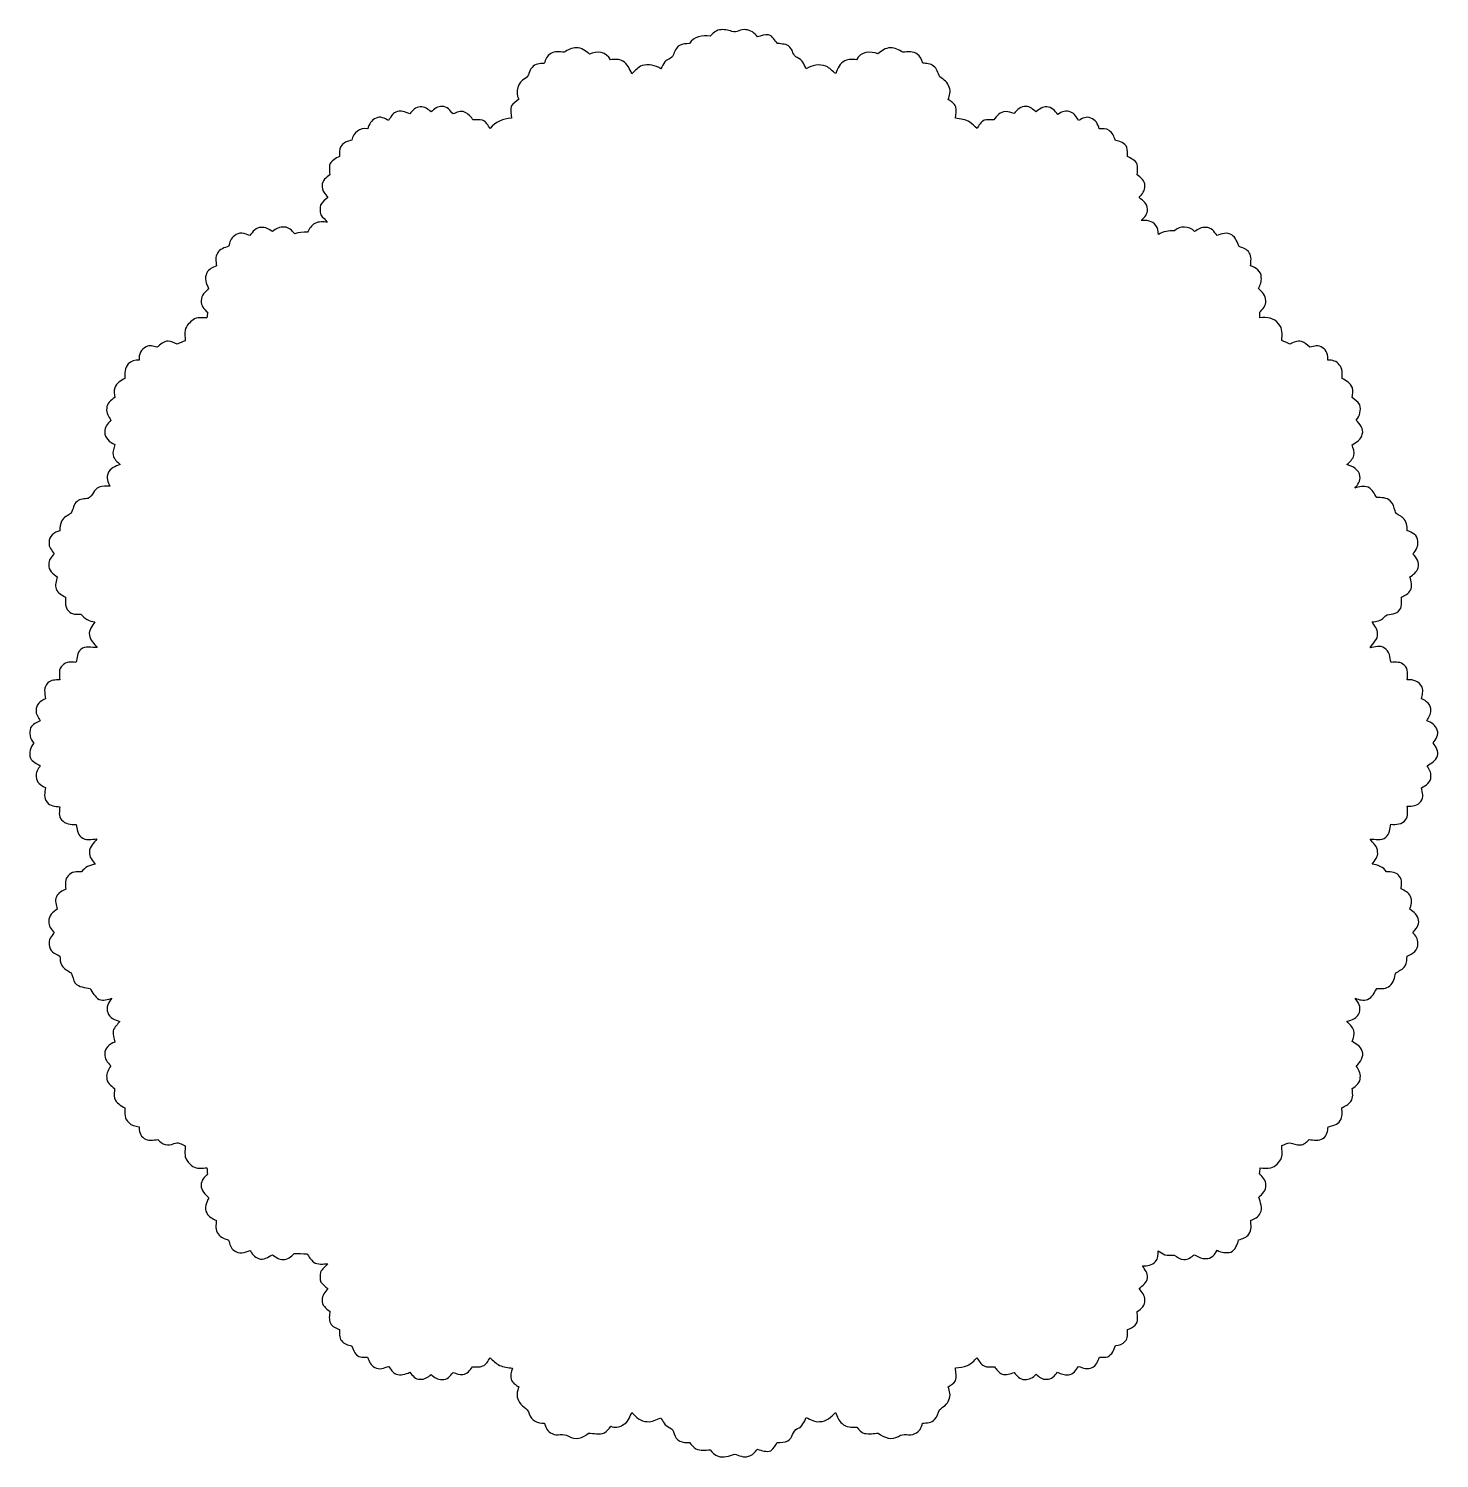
# Model space of a CAD drawing. Header units: centimetres. Extents: x -10.3 to 10.3, y -10.4 to 10.4.
import ezdxf

# ---------------------------------------------------------------- set-up
doc = ezdxf.new("R2010")
doc.units = ezdxf.units.CM
doc.header["$MEASUREMENT"] = 0
doc.layers.add('Camada 1', color=7, linetype='Continuous')

msp = doc.modelspace()

# ---------------------------------------------------------------- linework, layer by layer
at = {"layer": 'Camada 1'}
msp.add_open_spline([(-0.02683, 10.37724), (0.04167, 10.34935), (0.10414, 10.41817), (0.17523, 10.40105), (0.17523, 10.40105), (0.24804, 10.40309), (0.29953, 10.34707), (0.34692, 10.30001), (0.34692, 10.30001), (0.40055, 10.30829), (0.45207, 10.33652), (0.50784, 10.32769), (0.50784, 10.32769), (0.57052, 10.3083), (0.59401, 10.244), (0.63712, 10.20297), (0.63712, 10.20297), (0.69721, 10.18821), (0.77433, 10.20114), (0.81741, 10.14728), (0.81741, 10.14728), (0.86265, 10.10225), (0.85834, 10.02062), (0.92491, 9.99681), (0.92491, 9.99681), (0.99817, 9.96879), (1.02593, 9.8959), (1.05374, 9.83137), (1.05374, 9.83137), (1.1397, 9.88738), (1.2472, 9.90429), (1.34391, 9.8723), (1.34391, 9.8723), (1.40013, 9.84634), (1.43633, 9.79271), (1.48803, 9.76255), (1.48803, 9.76255), (1.5074, 9.83796), (1.54793, 9.91302), (1.62117, 9.94749), (1.62117, 9.94749), (1.67308, 9.97969), (1.73513, 9.96882), (1.7909, 9.96471), (1.7909, 9.96471), (1.84453, 10.08277), (1.99513, 10.09364), (2.10046, 10.0484), (2.10046, 10.0484), (2.15216, 10.09364), (2.20992, 10.13651), (2.28292, 10.13857), (2.28292, 10.13857), (2.3497, 10.14288), (2.40764, 10.10227), (2.46559, 10.07642), (2.46559, 10.07642), (2.53668, 10.07428), (2.61616, 10.09571), (2.67413, 10.04636), (2.67413, 10.04636), (2.72173, 10.01834), (2.73639, 9.96246), (2.75382, 9.91529), (2.75382, 9.91529), (2.8051, 9.90428), (2.86799, 9.91301), (2.91067, 9.8723), (2.91067, 9.8723), (2.96237, 9.83579), (2.97703, 9.77126), (3.00285, 9.71524), (3.00285, 9.71524), (3.06103, 9.67658), (3.12136, 9.63155), (3.14051, 9.56271), (3.14051, 9.56271), (3.16853, 9.50477), (3.14503, 9.4423), (3.12543, 9.3866), (3.12543, 9.3866), (3.16615, 9.35429), (3.22044, 9.33069), (3.23724, 9.27899), (3.23724, 9.27899), (3.24587, 9.2233), (3.23724, 9.16728), (3.23078, 9.11376), (3.23078, 9.11376), (3.30404, 9.10072), (3.38135, 9.09632), (3.44126, 9.05343), (3.44126, 9.05343), (3.47812, 9.02554), (3.51235, 8.99334), (3.5468, 8.96329), (3.5468, 8.96329), (3.57244, 9.00832), (3.60025, 9.05571), (3.64999, 9.08135), (3.64999, 9.08135), (3.69523, 9.09222), (3.74217, 9.08781), (3.78956, 9.08781), (3.78956, 9.08781), (3.83221, 9.14382), (3.88412, 9.20608), (3.96149, 9.21007), (3.96149, 9.21007), (4.00435, 9.20824), (4.04528, 9.19113), (4.086, 9.17829), (4.086, 9.17829), (4.12886, 9.22946), (4.18485, 9.29407), (4.26004, 9.28116), (4.26004, 9.28116), (4.32037, 9.28547), (4.36106, 9.23613), (4.4063, 9.20607), (4.4063, 9.20607), (4.45369, 9.23827), (4.50065, 9.28545), (4.56293, 9.27674), (4.56293, 9.27674), (4.63402, 9.27457), (4.6812, 9.21673), (4.72427, 9.16731), (4.72427, 9.16731), (4.77986, 9.20393), (4.85138, 9.23613), (4.91556, 9.19951), (4.91556, 9.19951), (4.9694, 9.17829), (4.99697, 9.12445), (5.02737, 9.07931), (5.02737, 9.07931), (5.07907, 9.10722), (5.14326, 9.14577), (5.20358, 9.11379), (5.20358, 9.11379), (5.27446, 9.09225), (5.30891, 9.02341), (5.3283, 8.95673), (5.3283, 8.95673), (5.37526, 8.95673), (5.42932, 8.96546), (5.47025, 8.93294), (5.47025, 8.93294), (5.5237, 8.90299), (5.54071, 8.8429), (5.56246, 8.78914), (5.56246, 8.78914), (5.62707, 8.77192), (5.7042, 8.75252), (5.73005, 8.68595), (5.73005, 8.68595), (5.74061, 8.64298), (5.73651, 8.59795), (5.73844, 8.55488), (5.73844, 8.55488), (5.79231, 8.52697), (5.85242, 8.49919), (5.88063, 8.44103), (5.88063, 8.44103), (5.89333, 8.38944), (5.88256, 8.33591), (5.88063, 8.28432), (5.88063, 8.28432), (5.93426, 8.2477), (5.99654, 8.2027), (5.99223, 8.12943), (5.99223, 8.12943), (6.003, 8.05844), (5.94892, 8.00685), (5.91058, 7.95525), (5.91058, 7.95525), (5.96442, 7.91236), (6.02864, 7.86294), (6.03102, 7.78785), (6.03102, 7.78785), (6.03724, 7.71903), (5.98578, 7.66527), (5.94074, 7.62209), (5.94074, 7.62209), (6.01593, 7.62651), (6.10404, 7.61799), (6.15098, 7.54917), (6.15098, 7.54917), (6.18546, 7.5148), (6.18546, 7.4631), (6.19001, 7.4182), (6.19001, 7.4182), (6.26304, 7.45881), (6.34056, 7.47379), (6.42202, 7.47183), (6.42202, 7.47183), (6.50753, 7.54486), (6.63702, 7.54075), (6.7165, 7.46093), (6.7165, 7.46093), (6.76799, 7.48884), (6.81733, 7.52761), (6.87956, 7.51911), (6.87956, 7.51911), (6.95732, 7.52546), (7.00386, 7.45468), (7.04739, 7.40084), (7.04739, 7.40084), (7.11182, 7.42658), (7.19561, 7.45664), (7.26025, 7.40936), (7.26025, 7.40936), (7.32034, 7.37089), (7.33952, 7.30197), (7.36537, 7.23981), (7.36537, 7.23981), (7.42138, 7.22248), (7.48388, 7.20544), (7.5138, 7.1516), (7.5138, 7.1516), (7.55449, 7.09569), (7.53727, 7.02492), (7.53298, 6.96224), (7.53298, 6.96224), (7.60601, 6.93467), (7.69197, 6.88297), (7.6898, 6.79465), (7.6898, 6.79465), (7.69843, 6.73475), (7.67062, 6.68091), (7.65125, 6.62706), (7.65125, 6.62706), (7.69843, 6.57772), (7.75875, 6.5284), (7.75465, 6.45299), (7.75465, 6.45299), (7.76325, 6.38232), (7.70941, 6.33062), (7.66633, 6.28323), (7.66633, 6.28323), (7.66868, 6.26212), (7.66868, 6.22119), (7.67062, 6.20179), (7.67062, 6.20179), (7.76949, 6.21256), (7.87678, 6.20179), (7.93907, 6.11562), (7.93907, 6.11562), (8.01016, 6.05336), (7.99053, 5.95449), (7.9886, 5.87088), (7.9886, 5.87088), (8.02932, 5.85559), (8.06811, 5.83619), (8.10687, 5.81704), (8.10687, 5.81704), (8.15857, 5.84289), (8.21416, 5.87281), (8.27663, 5.85797), (8.27663, 5.85797), (8.32402, 5.84075), (8.36042, 5.80627), (8.39662, 5.7718), (8.39662, 5.7718), (8.45716, 5.79334), (8.52825, 5.81059), (8.58188, 5.76556), (8.58188, 5.76556), (8.64631, 5.73132), (8.66332, 5.65592), (8.66115, 5.58697), (8.66115, 5.58697), (8.72362, 5.58525), (8.79021, 5.57189), (8.82683, 5.51847), (8.82683, 5.51847), (8.88067, 5.4646), (8.86538, 5.38533), (8.86776, 5.31855), (8.86776, 5.31855), (8.92528, 5.28407), (8.99227, 5.24963), (9.01812, 5.18327), (9.01812, 5.18327), (9.02653, 5.13586), (9.02005, 5.08871), (9.01598, 5.04108), (9.01598, 5.04108), (9.05477, 5.00899), (9.09763, 4.9788), (9.12565, 4.93593), (9.12565, 4.93593), (9.14891, 4.85428), (9.12565, 4.77266), (9.07416, 4.71016), (9.07416, 4.71016), (9.12308, 4.65457), (9.1879, 4.58565), (9.16182, 4.504), (9.16182, 4.504), (9.14716, 4.42666), (9.07416, 4.3879), (9.01405, 4.34911), (9.01405, 4.34911), (9.02871, 4.29979), (9.05025, 4.25045), (9.03969, 4.1966), (9.03969, 4.1966), (9.02461, 4.14101), (8.97939, 4.10201), (8.93867, 4.06132), (8.93867, 4.06132), (9.02008, 4.03761), (9.11703, 3.99044), (9.12761, 3.89588), (9.12761, 3.89588), (9.14052, 3.82696), (9.09528, 3.76899), (9.0548, 3.71967), (9.0548, 3.71967), (9.11706, 3.74121), (9.18363, 3.75176), (9.24803, 3.73258), (9.24803, 3.73258), (9.31031, 3.70459), (9.33614, 3.63564), (9.37299, 3.58415), (9.37299, 3.58415), (9.43935, 3.57963), (9.51883, 3.58415), (9.57053, 3.53287), (9.57053, 3.53287), (9.61339, 3.49601), (9.62398, 3.44003), (9.63927, 3.38854), (9.63927, 3.38854), (9.65004, 3.33274), (9.71661, 3.32197), (9.75301, 3.28578), (9.75301, 3.28578), (9.81117, 3.24247), (9.81548, 3.16513), (9.81548, 3.09859), (9.81548, 3.09859), (9.88615, 3.07705), (9.97209, 3.03416), (9.97016, 2.94585), (9.97016, 2.94585), (9.98545, 2.87497), (9.94452, 2.81271), (9.89907, 2.76318), (9.89907, 2.76318), (9.9486, 2.70955), (10.00676, 2.63435), (9.97466, 2.5568), (9.97466, 2.5568), (9.95961, 2.49476), (9.90142, 2.46028), (9.85618, 2.42387), (9.85618, 2.42387), (9.87123, 2.36119), (9.89711, 2.29031), (9.86264, 2.23022), (9.86264, 2.23022), (9.83936, 2.17635), (9.78099, 2.15526), (9.73167, 2.13135), (9.73167, 2.13135), (9.7295, 2.06264), (9.75085, 1.97689), (9.68857, 1.92757), (9.68857, 1.92757), (9.63494, 1.86079), (9.53175, 1.90365), (9.47833, 1.83729), (9.47833, 1.83729), (9.43309, 1.78773), (9.36847, 1.77268), (9.30405, 1.77051), (9.30405, 1.77051), (9.33614, 1.7145), (9.38978, 1.66494), (9.3857, 1.59644), (9.3857, 1.59644), (9.39194, 1.51048), (9.31289, 1.45899), (9.27603, 1.39006), (9.27603, 1.39006), (9.34477, 1.39869), (9.42189, 1.43509), (9.48457, 1.38575), (9.48457, 1.38575), (9.56405, 1.34717), (9.56405, 1.25261), (9.58106, 1.17937), (9.58106, 1.17937), (9.64763, 1.17937), (9.72714, 1.19445), (9.77429, 1.13648), (9.77429, 1.13648), (9.84107, 1.08499), (9.81977, 0.99474), (9.8176, 0.92386), (9.8176, 0.92386), (9.90142, 0.93206), (10.00027, 0.90449), (10.03239, 0.81832), (10.03239, 0.81832), (10.06038, 0.76273), (10.03239, 0.70434), (10.02376, 0.64901), (10.02376, 0.64901), (10.09485, 0.62313), (10.16788, 0.56067), (10.16142, 0.47666), (10.16142, 0.47666), (10.16788, 0.42107), (10.12694, 0.37564), (10.10348, 0.32627), (10.10348, 0.32627), (10.16791, 0.30256), (10.23466, 0.26639), (10.25342, 0.19316), (10.25342, 0.19316), (10.28594, 0.12424), (10.23231, 0.05743), (10.19352, 0.00404), (10.19352, 0.00404), (10.23014, -0.05197), (10.28401, -0.11402), (10.25578, -0.18294), (10.25578, -0.18294), (10.23684, -0.25835), (10.16791, -0.29454), (10.10587, -0.32685), (10.10587, -0.32685), (10.13344, -0.37638), (10.17006, -0.42551), (10.16146, -0.48605), (10.16146, -0.48605), (10.16577, -0.5677), (10.08648, -0.61488), (10.0238, -0.65149), (10.0238, -0.65149), (10.04298, -0.71592), (10.06042, -0.78873), (10.01303, -0.84688), (10.01303, -0.84688), (9.97469, -0.91797), (9.88831, -0.9158), (9.81764, -0.9158), (9.81764, -0.9158), (9.81764, -0.98255), (9.83939, -1.06188), (9.79179, -1.11786), (9.79179, -1.11786), (9.7403, -1.18229), (9.65437, -1.18639), (9.57896, -1.18033), (9.57896, -1.18033), (9.56406, -1.24669), (9.56626, -1.32641), (9.50377, -1.36927), (9.50377, -1.36927), (9.44149, -1.42721), (9.35124, -1.39277), (9.27607, -1.39708), (9.27607, -1.39708), (9.31679, -1.45524), (9.38767, -1.50458), (9.38574, -1.58427), (9.38574, -1.58427), (9.39434, -1.65515), (9.34071, -1.70878), (9.30409, -1.76263), (9.30409, -1.76263), (9.38767, -1.76887), (9.46739, -1.80335), (9.51457, -1.87444), (9.51457, -1.87444), (9.58349, -1.86992), (9.66514, -1.87875), (9.70608, -1.94294), (9.70608, -1.94294), (9.74677, -1.99443), (9.72955, -2.06317), (9.72955, -2.12347), (9.72955, -2.12347), (9.78104, -2.14935), (9.84115, -2.17731), (9.86483, -2.23507), (9.86483, -2.23507), (9.89499, -2.29323), (9.87129, -2.36003), (9.85623, -2.42012), (9.85623, -2.42012), (9.912, -2.46081), (9.97471, -2.50606), (9.9831, -2.58125), (9.9831, -2.58125), (9.99366, -2.65428), (9.93981, -2.71222), (9.89716, -2.76154), (9.89716, -2.76154), (9.93571, -2.80485), (9.98095, -2.85203), (9.97019, -2.91664), (9.97019, -2.91664), (9.98548, -3.01313), (9.89264, -3.07132), (9.81551, -3.10148), (9.81551, -3.10148), (9.81337, -3.14842), (9.8112, -3.20014), (9.7877, -3.24518), (9.7877, -3.24518), (9.75497, -3.2945), (9.69938, -3.31821), (9.65006, -3.3462), (9.65006, -3.3462), (9.63069, -3.41295), (9.624, -3.49228), (9.56174, -3.53532), (9.56174, -3.53532), (9.51263, -3.58464), (9.43937, -3.57194), (9.37494, -3.57625), (9.37494, -3.57625), (9.33615, -3.63226), (9.30837, -3.70722), (9.23945, -3.73524), (9.23945, -3.73524), (9.17936, -3.75895), (9.11515, -3.73741), (9.05699, -3.71606), (9.05699, -3.71606), (9.10178, -3.774), (9.14899, -3.84682), (9.11903, -3.92437), (9.11903, -3.92437), (9.09339, -4.00388), (9.01198, -4.03597), (8.93678, -4.0532), (8.93678, -4.0532), (8.97512, -4.09413), (9.01819, -4.13271), (9.03976, -4.18634), (9.03976, -4.18634), (9.05032, -4.24233), (9.03092, -4.2962), (9.01412, -4.34747), (9.01412, -4.34747), (9.07206, -4.38409), (9.14056, -4.41639), (9.15996, -4.48749), (9.15996, -4.48749), (9.19184, -4.57128), (9.13218, -4.64841), (9.07423, -4.70228), (9.07423, -4.70228), (9.1018, -4.75374), (9.14297, -4.8074), (9.13217, -4.87225), (9.13217, -4.87225), (9.14056, -4.94721), (9.0697, -4.99224), (9.01604, -5.03338), (9.01604, -5.03338), (9.01818, -5.09542), (9.03758, -5.16652), (8.9945, -5.22036), (8.9945, -5.22036), (8.96415, -5.26754), (8.90856, -5.28672), (8.86546, -5.31685), (8.86546, -5.31685), (8.86546, -5.37913), (8.87861, -5.44568), (8.83982, -5.49952), (8.83982, -5.49952), (8.80296, -5.56413), (8.72801, -5.57665), (8.6634, -5.59001), (8.6634, -5.59001), (8.65954, -5.65205), (8.64832, -5.72529), (8.58842, -5.75953), (8.58842, -5.75953), (8.53005, -5.80239), (8.45293, -5.78107), (8.38657, -5.77675), (8.38657, -5.77675), (8.34757, -5.81101), (8.31116, -5.8584), (8.25518, -5.85409), (8.25518, -5.85409), (8.20131, -5.86057), (8.15631, -5.83258), (8.10693, -5.82393), (8.10693, -5.82393), (8.066, -5.83039), (8.02745, -5.84981), (7.98866, -5.86486), (7.98866, -5.86486), (7.98866, -5.9228), (7.99964, -5.98509), (7.98459, -6.04324), (7.98459, -6.04324), (7.95443, -6.10999), (7.89863, -6.16775), (7.82774, -6.19146), (7.82774, -6.19146), (7.77604, -6.19792), (7.72458, -6.1936), (7.67285, -6.19146), (7.67285, -6.19146), (7.67068, -6.21948), (7.66639, -6.24745), (7.66422, -6.27311), (7.66422, -6.27311), (7.70494, -6.32264), (7.76095, -6.37196), (7.75471, -6.44091), (7.75471, -6.44091), (7.76331, -6.5161), (7.70277, -6.57188), (7.65131, -6.61691), (7.65131, -6.61691), (7.67695, -6.69232), (7.71357, -6.77611), (7.67481, -6.85109), (7.67481, -6.85109), (7.64938, -6.90925), (7.58713, -6.93081), (7.535, -6.95449), (7.535, -6.95449), (7.53735, -7.02085), (7.55458, -7.09623), (7.50957, -7.15441), (7.50957, -7.15441), (7.47724, -7.20587), (7.41284, -7.22077), (7.35878, -7.24014), (7.35878, -7.24014), (7.33767, -7.30692), (7.31613, -7.3864), (7.24525, -7.41635), (7.24525, -7.41635), (7.17847, -7.43572), (7.10738, -7.42495), (7.04747, -7.39071), (7.04747, -7.39071), (7.01299, -7.4508), (6.96174, -7.51975), (6.88203, -7.51091), (6.88203, -7.51091), (6.81956, -7.52189), (6.76807, -7.48527), (6.71659, -7.45514), (6.71659, -7.45514), (6.6692, -7.48745), (6.62182, -7.53248), (6.55974, -7.52602), (6.55974, -7.52602), (6.50352, -7.52795), (6.46303, -7.4853), (6.41779, -7.46159), (6.41779, -7.46159), (6.37278, -7.45707), (6.32537, -7.4659), (6.28251, -7.45707), (6.28251, -7.45707), (6.24782, -7.44217), (6.2179, -7.42087), (6.18774, -7.39698), (6.18774, -7.39698), (6.18774, -7.45297), (6.19012, -7.51329), (6.14681, -7.55401), (6.14681, -7.55401), (6.1022, -7.61195), (6.02465, -7.61844), (5.95808, -7.61844), (5.95808, -7.61844), (5.98803, -7.67231), (6.03973, -7.72359), (6.03113, -7.79037), (6.03113, -7.79037), (6.0225, -7.86146), (5.96239, -7.90668), (5.91069, -7.94936), (5.91069, -7.94936), (5.94517, -8.00106), (5.99901, -8.05059), (5.99234, -8.11716), (5.99234, -8.11716), (5.99901, -8.19235), (5.9385, -8.24837), (5.88074, -8.28454), (5.88074, -8.28454), (5.88267, -8.35132), (5.90638, -8.43318), (5.85039, -8.48232), (5.85039, -8.48232), (5.8202, -8.51658), (5.77758, -8.52971), (5.73855, -8.54693), (5.73855, -8.54693), (5.73448, -8.60487), (5.75149, -8.67576), (5.70238, -8.71886), (5.70238, -8.71886), (5.67005, -8.76193), (5.61597, -8.77463), (5.56496, -8.7813), (5.56496, -8.7813), (5.54318, -8.84337), (5.5154, -8.91013), (5.45055, -8.94246), (5.45055, -8.94246), (5.412, -8.95066), (5.37128, -8.94849), (5.33035, -8.94849), (5.33035, -8.94849), (5.31117, -9.00882), (5.28275, -9.07128), (5.22523, -9.10145), (5.22523, -9.10145), (5.16059, -9.13548), (5.08736, -9.10574), (5.02531, -9.08378), (5.02531, -9.08378), (4.98673, -9.13334), (4.95012, -9.20229), (4.87902, -9.20443), (4.87902, -9.20443), (4.82303, -9.2152), (4.76959, -9.18935), (4.71789, -9.17017), (4.71789, -9.17017), (4.67696, -9.21735), (4.62978, -9.27746), (4.56083, -9.26904), (4.56083, -9.26904), (4.49664, -9.27981), (4.44902, -9.23673), (4.40637, -9.1984), (4.40637, -9.1984), (4.3633, -9.24277), (4.3075, -9.28389), (4.24093, -9.27336), (4.24093, -9.27336), (4.16984, -9.27982), (4.12676, -9.21952), (4.08821, -9.1721), (4.08821, -9.1721), (4.03005, -9.19149), (3.97015, -9.2152), (3.91221, -9.19581), (3.91221, -9.19581), (3.86244, -9.1743), (3.83035, -9.12906), (3.79807, -9.09069), (3.79807, -9.09069), (3.74896, -9.08831), (3.69531, -9.10146), (3.65006, -9.07733), (3.65006, -9.07733), (3.60029, -9.05407), (3.57487, -9.00237), (3.54473, -8.95972), (3.54473, -8.95972), (3.5038, -9.0002), (3.45877, -9.0433), (3.40731, -9.07129), (3.40731, -9.07129), (3.35323, -9.09672), (3.29097, -9.09672), (3.23279, -9.10577), (3.23279, -9.10577), (3.23496, -9.16784), (3.25046, -9.23224), (3.23086, -9.29492), (3.23086, -9.29492), (3.20501, -9.33326), (3.16429, -9.35718), (3.12553, -9.38279), (3.12553, -9.38279), (3.14707, -9.44312), (3.16863, -9.50968), (3.13609, -9.56977), (3.13609, -9.56977), (3.11498, -9.63869), (3.05058, -9.67296), (2.99867, -9.71585), (2.99867, -9.71585), (2.97713, -9.76324), (2.96848, -9.82139), (2.928, -9.85566), (2.928, -9.85566), (2.88276, -9.90498), (2.81402, -9.90929), (2.752, -9.91143), (2.752, -9.91143), (2.73864, -9.9739), (2.70416, -10.04071), (2.63762, -10.06182), (2.63762, -10.06182), (2.56481, -10.10706), (2.47003, -10.04674), (2.40151, -10.10489), (2.40151, -10.10489), (2.30435, -10.16283), (2.18868, -10.12426), (2.10682, -10.05795), (2.10682, -10.05795), (2.04046, -10.05795), (1.97368, -10.07475), (1.90711, -10.06009), (1.90711, -10.06009), (1.85348, -10.05557), (1.82784, -10.00172), (1.79337, -9.9696), (1.79337, -9.9696), (1.71818, -9.97799), (1.63848, -9.96746), (1.57816, -9.9179), (1.57816, -9.9179), (1.52471, -9.87914), (1.50924, -9.81257), (1.48381, -9.75463), (1.48381, -9.75463), (1.42155, -9.81903), (1.34832, -9.89227), (1.25161, -9.88795), (1.25161, -9.88795), (1.18073, -9.89851), (1.11633, -9.8576), (1.05622, -9.82786), (1.05622, -9.82786), (1.02603, -9.89014), (1.00063, -9.96314), (0.92954, -9.99116), (0.92954, -9.99116), (0.85199, -10.02132), (0.8604, -10.12858), (0.78973, -10.16716), (0.78973, -10.16716), (0.74451, -10.19947), (0.68419, -10.18891), (0.63291, -10.1928), (0.63291, -10.1928), (0.60534, -10.23611), (0.58142, -10.28326), (0.53835, -10.31345), (0.53835, -10.31345), (0.47392, -10.33671), (0.40759, -10.31128), (0.34467, -10.29191), (0.34467, -10.29191), (0.30612, -10.3307), (0.27209, -10.38216), (0.21394, -10.39274), (0.21394, -10.39274), (0.14282, -10.42505), (0.07628, -10.3757), (0.00992, -10.36279), (0.00992, -10.36279), (-0.06763, -10.38454), (-0.14928, -10.42505), (-0.22876, -10.39057), (-0.22876, -10.39057), (-0.28046, -10.38218), (-0.31105, -10.33498), (-0.34489, -10.30053), (-0.34489, -10.30053), (-0.41381, -10.3027), (-0.48687, -10.31561), (-0.55148, -10.28331), (-0.55148, -10.28331), (-0.59199, -10.26394), (-0.61784, -10.22515), (-0.64583, -10.19285), (-0.64583, -10.19285), (-0.7406, -10.20621), (-0.84575, -10.16721), (-0.86943, -10.06617), (-0.86943, -10.06617), (-0.87782, -9.97806), (-0.97886, -9.97806), (-1.01548, -9.91149), (-1.01548, -9.91149), (-1.0327, -9.88564), (-1.048, -9.85765), (-1.06289, -9.83201), (-1.06289, -9.83201), (-1.12493, -9.86021), (-1.18955, -9.89858), (-1.26257, -9.888), (-1.26257, -9.888), (-1.35713, -9.89017), (-1.42801, -9.82143), (-1.48403, -9.75468), (-1.48403, -9.75468), (-1.52044, -9.82143), (-1.54197, -9.90504), (-1.61717, -9.93735), (-1.61717, -9.93735), (-1.6708, -9.97397), (-1.73348, -9.97804), (-1.79338, -9.95672), (-1.79338, -9.95672), (-1.82137, -9.98905), (-1.84508, -10.03191), (-1.88556, -10.05345), (-1.88556, -10.05345), (-1.96118, -10.07909), (-2.04066, -10.05797), (-2.11585, -10.05797), (-2.11585, -10.05797), (-2.19771, -10.12647), (-2.31339, -10.16288), (-2.40991, -10.10276), (-2.40991, -10.10276), (-2.481, -10.04675), (-2.57557, -10.10707), (-2.6488, -10.06183), (-2.6488, -10.06183), (-2.71537, -10.04072), (-2.74315, -9.97134), (-2.76061, -9.9093), (-2.76061, -9.9093), (-2.85496, -9.92007), (-2.95622, -9.87051), (-2.984, -9.77595), (-2.984, -9.77595), (-2.99887, -9.68377), (-3.11068, -9.66866), (-3.13629, -9.5827), (-3.13629, -9.5827), (-3.17722, -9.51809), (-3.15804, -9.44721), (-3.13436, -9.38278), (-3.13436, -9.38278), (-3.17722, -9.35262), (-3.22678, -9.32719), (-3.24617, -9.27549), (-3.24617, -9.27549), (-3.25673, -9.2195), (-3.24617, -9.16349), (-3.22678, -9.11177), (-3.22678, -9.11177), (-3.29121, -9.09669), (-3.35582, -9.09497), (-3.41614, -9.06912), (-3.41614, -9.06912), (-3.46742, -9.0411), (-3.51028, -9.0002), (-3.55338, -8.95969), (-3.55338, -8.95969), (-3.58158, -9.00234), (-3.60508, -9.05835), (-3.6585, -9.0773), (-3.6585, -9.0773), (-3.7061, -9.10143), (-3.75761, -9.08828), (-3.80693, -9.09066), (-3.80693, -9.09066), (-3.84572, -9.13784), (-3.88448, -9.19578), (-3.94891, -9.20226), (-3.94891, -9.20226), (-4.0004, -9.20872), (-4.04564, -9.18718), (-4.09282, -9.17207), (-4.09282, -9.17207), (-4.13116, -9.22163), (-4.17899, -9.28153), (-4.25181, -9.27333), (-4.25181, -9.27333), (-4.31666, -9.28386), (-4.3677, -9.24274), (-4.41101, -9.20224), (-4.41101, -9.20224), (-4.45842, -9.23672), (-4.50774, -9.27979), (-4.57, -9.26899), (-4.57, -9.26899), (-4.64088, -9.27738), (-4.6816, -9.21515), (-4.72468, -9.17012), (-4.72468, -9.17012), (-4.78715, -9.19835), (-4.85586, -9.21946), (-4.92222, -9.19835), (-4.92222, -9.19835), (-4.97199, -9.17422), (-4.99956, -9.12723), (-5.02972, -9.08373), (-5.02972, -9.08373), (-5.09415, -9.10569), (-5.16974, -9.13781), (-5.23395, -9.09902), (-5.23395, -9.09902), (-5.29642, -9.07338), (-5.31557, -9.0066), (-5.33714, -8.95062), (-5.33714, -8.95062), (-5.39077, -8.94676), (-5.45734, -8.96181), (-5.49827, -8.91421), (-5.49827, -8.91421), (-5.53727, -8.88209), (-5.54997, -8.83277), (-5.56719, -8.78732), (-5.56719, -8.78732), (-5.62278, -8.77028), (-5.68739, -8.75975), (-5.71948, -8.70805), (-5.71948, -8.70805), (-5.75827, -8.66302), (-5.74319, -8.60076), (-5.74554, -8.54689), (-5.74554, -8.54689), (-5.79465, -8.52538), (-5.85476, -8.50596), (-5.87844, -8.45426), (-5.87844, -8.45426), (-5.9086, -8.40084), (-5.89159, -8.33837), (-5.88921, -8.28022), (-5.88921, -8.28022), (-5.94543, -8.24381), (-6.00748, -8.19018), (-6.00123, -8.11713), (-6.00123, -8.11713), (-6.00747, -8.05056), (-5.95167, -8.00103), (-5.91937, -7.94933), (-5.91937, -7.94933), (-5.95363, -7.91914), (-5.99025, -7.89115), (-6.01824, -7.85453), (-6.01824, -7.85453), (-6.0357, -7.80974), (-6.03118, -7.75804), (-6.02276, -7.71083), (-6.02276, -7.71083), (-6.00122, -7.66151), (-5.95167, -7.62918), (-5.91722, -7.59084), (-5.91722, -7.59084), (-5.98593, -7.58393), (-6.06348, -7.60981), (-6.12381, -7.56242), (-6.12381, -7.56242), (-6.16667, -7.53247), (-6.19231, -7.48312), (-6.22247, -7.44219), (-6.22247, -7.44219), (-6.28473, -7.4465), (-6.34719, -7.43145), (-6.40945, -7.44026), (-6.40945, -7.44026), (-6.45469, -7.47884), (-6.5038, -7.53247), (-6.57058, -7.52601), (-6.57058, -7.52601), (-6.63091, -7.53247), (-6.67829, -7.48529), (-6.72526, -7.45513), (-6.72526, -7.45513), (-6.7832, -7.48937), (-6.85644, -7.54345), (-6.92753, -7.5109), (-6.92753, -7.5109), (-6.98762, -7.49368), (-7.02188, -7.44216), (-7.05183, -7.39263), (-7.05183, -7.39263), (-7.12292, -7.42711), (-7.21727, -7.44647), (-7.28405, -7.39477), (-7.28405, -7.39477), (-7.33361, -7.35836), (-7.34631, -7.29828), (-7.36353, -7.24441), (-7.36353, -7.24441), (-7.41737, -7.2207), (-7.4818, -7.20583), (-7.51582, -7.1522), (-7.51582, -7.1522), (-7.56559, -7.09621), (-7.54619, -7.02081), (-7.54402, -6.95445), (-7.54402, -6.95445), (-7.59765, -6.93074), (-7.66015, -6.90489), (-7.68361, -6.84716), (-7.68361, -6.84716), (-7.7224, -6.7739), (-7.68813, -6.69227), (-7.65369, -6.6257), (-7.65369, -6.6257), (-7.70497, -6.57614), (-7.76958, -6.52016), (-7.76333, -6.44086), (-7.76333, -6.44086), (-7.76764, -6.37411), (-7.71377, -6.32455), (-7.67287, -6.27735), (-7.67287, -6.27735), (-7.6748, -6.24957), (-7.67718, -6.21943), (-7.67954, -6.19141), (-7.67954, -6.19141), (-7.74825, -6.18924), (-7.82559, -6.21078), (-7.88592, -6.1677), (-7.88592, -6.1677), (-7.92016, -6.1442), (-7.95035, -6.11407), (-7.97381, -6.07981), (-7.97381, -6.07981), (-8.01688, -6.01538), (-7.99535, -5.93762), (-7.99535, -5.86674), (-7.99535, -5.86674), (-8.04898, -5.84756), (-8.10478, -5.80448), (-8.16079, -5.83679), (-8.16079, -5.83679), (-8.24458, -5.87775), (-8.33917, -5.84756), (-8.39495, -5.7767), (-8.39495, -5.7767), (-8.46173, -5.78316), (-8.53886, -5.80234), (-8.59725, -5.75948), (-8.59725, -5.75948), (-8.65498, -5.72286), (-8.66789, -5.65198), (-8.67006, -5.58996), (-8.67006, -5.58996), (-8.72155, -5.5766), (-8.78187, -5.5725), (-8.82063, -5.52963), (-8.82063, -5.52963), (-8.88072, -5.47793), (-8.87879, -5.39006), (-8.87447, -5.3168), (-8.87447, -5.3168), (-8.93437, -5.28018), (-9.00308, -5.24377), (-9.02872, -5.17268), (-9.02872, -5.17268), (-9.03324, -5.1255), (-9.02872, -5.07812), (-9.027, -5.0333), (-9.027, -5.0333), (-9.07656, -4.99023), (-9.14958, -4.94713), (-9.14074, -4.86979), (-9.14074, -4.86979), (-9.14958, -4.80732), (-9.11079, -4.75605), (-9.0828, -4.7022), (-9.0828, -4.7022), (-9.12783, -4.65502), (-9.17953, -4.59901), (-9.16659, -4.52792), (-9.16659, -4.52792), (-9.17736, -4.44003), (-9.0955, -4.38618), (-9.02461, -4.35623), (-9.02461, -4.35623), (-9.03109, -4.30022), (-9.05694, -4.24873), (-9.04853, -4.19293), (-9.04853, -4.19293), (-9.02871, -4.13692), (-8.98392, -4.09858), (-8.94966, -4.05527), (-8.94966, -4.05527), (-9.01837, -4.03156), (-9.10217, -4.00595), (-9.12373, -3.92647), (-9.12373, -3.92647), (-9.16014, -3.85106), (-9.11079, -3.77608), (-9.06751, -3.71599), (-9.06751, -3.71599), (-9.12567, -3.73734), (-9.1903, -3.75885), (-9.2506, -3.73303), (-9.2506, -3.73303), (-9.31503, -3.7007), (-9.34733, -3.6322), (-9.38353, -3.57404), (-9.38353, -3.57404), (-9.45656, -3.55682), (-9.54725, -3.56113), (-9.60067, -3.4967), (-9.60067, -3.4967), (-9.62845, -3.45124), (-9.63491, -3.39568), (-9.66055, -3.34848), (-9.66055, -3.34848), (-9.70601, -3.31377), (-9.76374, -3.29247), (-9.7939, -3.24098), (-9.7939, -3.24098), (-9.81761, -3.19791), (-9.8221, -3.14835), (-9.82385, -3.10141), (-9.82385, -3.10141), (-9.89473, -3.07122), (-9.98326, -3.02383), (-9.97874, -2.93597), (-9.97874, -2.93597), (-9.99165, -2.86705), (-9.94879, -2.81101), (-9.90593, -2.76145), (-9.90593, -2.76145), (-9.94451, -2.71451), (-9.99382, -2.66279), (-9.98327, -2.59601), (-9.98327, -2.59601), (-9.99383, -2.51222), (-9.9208, -2.46073), (-9.86262, -2.41787), (-9.86262, -2.41787), (-9.87577, -2.35995), (-9.90376, -2.29529), (-9.87363, -2.23737), (-9.87363, -2.23737), (-9.85013, -2.17726), (-9.7896, -2.15141), (-9.73811, -2.12553), (-9.73811, -2.12553), (-9.74049, -2.05878), (-9.75729, -1.98165), (-9.7017, -1.93209), (-9.7017, -1.93209), (-9.65646, -1.86981), (-9.57483, -1.86981), (-9.50631, -1.87647), (-9.50631, -1.87647), (-9.46064, -1.80755), (-9.38566, -1.7731), (-9.30618, -1.76251), (-9.30618, -1.76251), (-9.3497, -1.71319), (-9.40077, -1.65501), (-9.39429, -1.58415), (-9.39429, -1.58415), (-9.39215, -1.50443), (-9.32558, -1.45273), (-9.28272, -1.395), (-9.28272, -1.395), (-9.35963, -1.39696), (-9.4501, -1.42495), (-9.51473, -1.3668), (-9.51473, -1.3668), (-9.57291, -1.32179), (-9.57053, -1.24446), (-9.58561, -1.18217), (-9.58561, -1.18217), (-9.66057, -1.18627), (-9.7487, -1.18217), (-9.79844, -1.1156), (-9.79844, -1.1156), (-9.84778, -1.06583), (-9.82839, -0.98871), (-9.82622, -0.92648), (-9.82622, -0.92648), (-9.89086, -0.91571), (-9.97034, -0.91785), (-10.01106, -0.85756), (-10.01106, -0.85756), (-10.06707, -0.80155), (-10.04143, -0.71582), (-10.03477, -0.64708), (-10.03477, -0.64708), (-10.09703, -0.61477), (-10.16812, -0.5676), (-10.17005, -0.48809), (-10.17005, -0.48809), (-10.17868, -0.428), (-10.1401, -0.37842), (-10.11189, -0.32675), (-10.11189, -0.32675), (-10.16359, -0.29894), (-10.22153, -0.27113), (-10.25384, -0.21729), (-10.25384, -0.21729), (-10.27755, -0.13781), (-10.25601, -0.05616), (-10.20256, 0.002), (-10.20256, 0.002), (-10.25815, 0.06209), (-10.27969, 0.14808), (-10.24952, 0.22539), (-10.24952, 0.22539), (-10.2215, 0.27902), (-10.16163, 0.30273), (-10.10993, 0.32641), (-10.10993, 0.32641), (-10.13578, 0.37575), (-10.17671, 0.42121), (-10.17002, 0.47894), (-10.17002, 0.47894), (-10.17669, 0.5608), (-10.10152, 0.6166), (-10.03474, 0.64915), (-10.03474, 0.64915), (-10.04358, 0.72411), (-10.06705, 0.8228), (-9.99791, 0.87878), (-9.99791, 0.87878), (-9.95309, 0.924), (-9.88655, 0.924), (-9.82622, 0.924), (-9.82622, 0.924), (-9.82839, 0.99488), (-9.85014, 1.08299), (-9.78336, 1.13448), (-9.78336, 1.13448), (-9.73595, 1.19457), (-9.65647, 1.18187), (-9.59013, 1.17951), (-9.59013, 1.17951), (-9.57052, 1.24198), (-9.57484, 1.3191), (-9.51904, 1.36649), (-9.51904, 1.36649), (-9.45461, 1.42682), (-9.35963, 1.3902), (-9.28057, 1.39451), (-9.28057, 1.39451), (-9.32108, 1.45245), (-9.38569, 1.50201), (-9.39431, 1.57718), (-9.39431, 1.57718), (-9.40294, 1.65237), (-9.34973, 1.71053), (-9.31287, 1.76847), (-9.31287, 1.76847), (-9.39431, 1.77493), (-9.46281, 1.82017), (-9.51668, 1.88221), (-9.51668, 1.88221), (-9.57936, 1.88025), (-9.65434, 1.8738), (-9.69697, 1.9296), (-9.69697, 1.9296), (-9.75558, 1.98088), (-9.74264, 2.06274), (-9.74049, 2.13145), (-9.74049, 2.13145), (-9.79391, 2.15751), (-9.85595, 2.18767), (-9.87577, 2.24972), (-9.87577, 2.24972), (-9.90379, 2.30573), (-9.87363, 2.36582), (-9.86262, 2.42397), (-9.86262, 2.42397), (-9.92078, 2.469), (-9.99597, 2.5207), (-9.98327, 2.6045), (-9.98327, 2.6045), (-9.99166, 2.67107), (-9.94451, 2.71846), (-9.90593, 2.76132), (-9.90593, 2.76132), (-9.94255, 2.81066), (-9.98951, 2.86019), (-9.9811, 2.92655), (-9.9811, 2.92655), (-9.98734, 3.01897), (-9.90376, 3.07712), (-9.82621, 3.09869), (-9.82621, 3.09869), (-9.82211, 3.14587), (-9.81758, 3.1954), (-9.79843, 3.2385), (-9.79843, 3.2385), (-9.77065, 3.29644), (-9.70387, 3.31584), (-9.6582, 3.35653), (-9.6582, 3.35653), (-9.62846, 3.41254), (-9.62632, 3.48536), (-9.5729, 3.52412), (-9.5729, 3.52412), (-9.52744, 3.56505), (-9.46519, 3.5586), (-9.4096, 3.56915), (-9.4096, 3.56915), (-9.34068, 3.60556), (-9.32967, 3.70681), (-9.25236, 3.73266), (-9.25236, 3.73266), (-9.20302, 3.75616), (-9.14721, 3.74946), (-9.09337, 3.74774), (-9.09337, 3.74774), (-9.12136, 3.80568), (-9.15584, 3.87442), (-9.12136, 3.93668), (-9.12136, 3.93668), (-9.09144, 4.00994), (-9.01407, 4.03987), (-8.94322, 4.0614), (-8.94322, 4.0614), (-8.98587, 4.10016), (-9.03326, 4.14109), (-9.04855, 4.19882), (-9.04855, 4.19882), (-9.05696, 4.25269), (-9.03326, 4.30201), (-9.02249, 4.3535), (-9.02249, 4.3535), (-9.09337, 4.39226), (-9.18169, 4.44592), (-9.16661, 4.54069), (-9.16661, 4.54069), (-9.17738, 4.61133), (-9.12137, 4.66089), (-9.08065, 4.70807), (-9.08065, 4.70807), (-9.11317, 4.76194), (-9.15153, 4.81557), (-9.14074, 4.88), (-9.14074, 4.88), (-9.14505, 4.95541), (-9.07655, 4.99848), (-9.02461, 5.03899), (-9.02461, 5.03899), (-9.02699, 5.08638), (-9.03755, 5.13593), (-9.02461, 5.18332), (-9.02461, 5.18332), (-8.99876, 5.24968), (-8.93436, 5.28413), (-8.87663, 5.3186), (-8.87663, 5.3186), (-8.87663, 5.38927), (-8.88309, 5.47544), (-8.82686, 5.52929), (-8.82686, 5.52929), (-8.7881, 5.57625), (-8.72603, 5.58292), (-8.67004, 5.58702), (-8.67004, 5.58702), (-8.67435, 5.66457), (-8.64226, 5.74836), (-8.56471, 5.77831), (-8.56471, 5.77831), (-8.51775, 5.81064), (-8.45959, 5.78908), (-8.41003, 5.77185), (-8.41003, 5.77185), (-8.36069, 5.80847), (-8.3133, 5.86234), (-8.24673, 5.86234), (-8.24673, 5.86234), (-8.19955, 5.86448), (-8.15862, 5.83628), (-8.11597, 5.8171), (-8.11597, 5.8171), (-8.07697, 5.83628), (-8.03797, 5.85372), (-7.99746, 5.86838), (-7.99746, 5.86838), (-7.99746, 5.92008), (-8.0037, 5.97178), (-7.99746, 6.02348), (-7.99746, 6.02348), (-7.98238, 6.08791), (-7.93089, 6.13508), (-7.88136, 6.17384), (-7.88136, 6.17384), (-7.82384, 6.2167), (-7.74608, 6.19948), (-7.67951, 6.20186), (-7.67951, 6.20186), (-7.67713, 6.22125), (-7.67284, 6.2639), (-7.67284, 6.2833), (-7.67284, 6.2833), (-7.7183, 6.32876), (-7.76957, 6.38239), (-7.7633, 6.45306), (-7.7633, 6.45306), (-7.76523, 6.52847), (-7.70321, 6.58017), (-7.6558, 6.6297), (-7.6558, 6.6297), (-7.68813, 6.6982), (-7.72237, 6.78416), (-7.68144, 6.85719), (-7.68144, 6.85719), (-7.6558, 6.9132), (-7.59548, 6.93691), (-7.54163, 6.96017), (-7.54163, 6.96017), (-7.54615, 7.02285), (-7.56317, 7.09169), (-7.52483, 7.14543), (-7.52483, 7.14543), (-7.49446, 7.20769), (-7.42381, 7.22256), (-7.36349, 7.24399), (-7.36349, 7.24399), (-7.34862, 7.30204), (-7.33118, 7.3644), (-7.27948, 7.39877), (-7.27948, 7.39877), (-7.21722, 7.45886), (-7.12502, 7.43108), (-7.05413, 7.40091), (-7.05413, 7.40091), (-7.01299, 7.45478), (-6.96602, 7.52328), (-6.88869, 7.51918), (-6.88869, 7.51918), (-6.82643, 7.52995), (-6.77473, 7.48891), (-6.72518, 7.45885), (-6.72518, 7.45885), (-6.67584, 7.49978), (-6.61768, 7.53426), (-6.55111, 7.52328), (-6.55111, 7.52328), (-6.4824, 7.5277), (-6.44168, 7.46983), (-6.40096, 7.42665), (-6.40096, 7.42665), (-6.34063, 7.44819), (-6.27838, 7.4525), (-6.2157, 7.44819), (-6.2157, 7.44819), (-6.18792, 7.49764), (-6.15797, 7.54923), (-6.10627, 7.57929), (-6.10627, 7.57929), (-6.05026, 7.60935), (-5.9839, 7.59651), (-5.92143, 7.59868), (-5.92143, 7.59868), (-5.95591, 7.63088), (-5.99231, 7.66308), (-6.0203, 7.70412), (-6.0203, 7.70412), (-6.03345, 7.7514), (-6.03107, 7.80061), (-6.02265, 7.84792), (-6.02265, 7.84792), (-5.99894, 7.89306), (-5.95587, 7.92311), (-5.91925, 7.95531), (-5.91925, 7.95531), (-5.95587, 8.0069), (-6.00953, 8.06064), (-6.00111, 8.12949), (-6.00111, 8.12949), (-6.00111, 8.20058), (-5.94078, 8.2499), (-5.88909, 8.28848), (-5.88909, 8.28848), (-5.8934, 8.33597), (-5.90007, 8.38328), (-5.89144, 8.42829), (-5.89144, 8.42829), (-5.8699, 8.49497), (-5.80333, 8.52706), (-5.74539, 8.55497), (-5.74539, 8.55497), (-5.74539, 8.60215), (-5.75574, 8.65599), (-5.72817, 8.69898), (-5.72817, 8.69898), (-5.69801, 8.75917), (-5.62734, 8.77415), (-5.56918, 8.7914), (-5.56918, 8.7914), (-5.54764, 8.90094), (-5.44877, 8.98259), (-5.33696, 8.95684), (-5.33696, 8.95684), (-5.31542, 9.02137), (-5.28333, 9.08794), (-5.21438, 9.11173), (-5.21438, 9.11173), (-5.15234, 9.14803), (-5.0877, 9.10731), (-5.03192, 9.07942), (-5.03192, 9.07942), (-5.00393, 9.12456), (-4.98022, 9.1784), (-4.92638, 9.19962), (-4.92638, 9.19962), (-4.86174, 9.23624), (-4.78893, 9.19962), (-4.72453, 9.17612), (-4.72453, 9.17612), (-4.68574, 9.2234), (-4.63642, 9.27685), (-4.56985, 9.27685), (-4.56985, 9.27685), (-4.50759, 9.28352), (-4.46021, 9.23838), (-4.41086, 9.20618), (-4.41086, 9.20618), (-4.36347, 9.2428), (-4.31651, 9.29225), (-4.24973, 9.28127), (-4.24973, 9.28127), (-4.17887, 9.28783), (-4.13342, 9.22126), (-4.0927, 9.17398), (-4.0927, 9.17398), (-4.03907, 9.19335), (-3.9811, 9.22772), (-3.92511, 9.19962), (-3.92511, 9.19962), (-3.86889, 9.1824), (-3.83462, 9.13078), (-3.79822, 9.08791), (-3.79822, 9.08791), (-3.75343, 9.08791), (-3.70601, 9.09233), (-3.6608, 9.0836), (-3.6608, 9.0836), (-3.6091, 9.06013), (-3.5815, 9.00626), (-3.55113, 8.96123), (-3.55113, 8.96123), (-3.47596, 9.05579), (-3.36222, 9.10514), (-3.24178, 9.1117), (-3.24178, 9.1117), (-3.24609, 9.16956), (-3.25665, 9.22955), (-3.24395, 9.28556), (-3.24395, 9.28556), (-3.21596, 9.32842), (-3.17286, 9.35665), (-3.13431, 9.38885), (-3.13431, 9.38885), (-3.19032, 9.49614), (-3.14701, 9.6338), (-3.04189, 9.69185), (-3.04189, 9.69185), (-2.97511, 9.71974), (-2.9945, 9.80795), (-2.94087, 9.85084), (-2.94087, 9.85084), (-2.89801, 9.90651), (-2.82713, 9.91093), (-2.76249, 9.90878), (-2.76249, 9.90878), (-2.74527, 9.96479), (-2.72391, 10.02477), (-2.66793, 10.0529), (-2.66793, 10.0529), (-2.61213, 10.09579), (-2.53868, 10.07436), (-2.47447, 10.0765), (-2.47447, 10.0765), (-2.41674, 10.10021), (-2.36073, 10.14296), (-2.29437, 10.13865), (-2.29437, 10.13865), (-2.21896, 10.13865), (-2.1565, 10.09372), (-2.1048, 10.04644), (-2.1048, 10.04644), (-1.99947, 10.09793), (-1.85125, 10.07853), (-1.79783, 9.96479), (-1.79783, 9.96479), (-1.73729, 9.97103), (-1.67072, 9.9776), (-1.61709, 9.94325), (-1.61709, 9.94325), (-1.54621, 9.90436), (-1.51822, 9.82712), (-1.48591, 9.76045), (-1.48591, 9.76045), (-1.43657, 9.80138), (-1.39802, 9.85932), (-1.33576, 9.87872), (-1.33576, 9.87872), (-1.24334, 9.90243), (-1.1423, 9.88745), (-1.06475, 9.83144), (-1.06475, 9.83144), (-1.04557, 9.86592), (-1.02834, 9.90243), (-1.00485, 9.93473), (-1.00485, 9.93473), (-0.97254, 9.97759), (-0.89931, 9.97759), (-0.88401, 10.03136), (-0.88401, 10.03136), (-0.8629, 10.08285), (-0.84157, 10.1409), (-0.79201, 10.17299), (-0.79201, 10.17299), (-0.74698, 10.1968), (-0.69507, 10.1968), (-0.64575, 10.20122), (-0.64575, 10.20122), (-0.58328, 10.30441), (-0.45446, 10.32573), (-0.34479, 10.30634), (-0.34479, 10.30634), (-0.30386, 10.34296), (-0.26745, 10.39455), (-0.20951, 10.39876), (-0.20951, 10.39876), (-0.14727, 10.40944), (-0.08522, 10.39663), (-0.02683, 10.37724), (-0.02683, 10.37724), (-0.02683, 10.37724), (-0.02683, 10.37724), (-0.02683, 10.37724)], degree=3, knots=[0, 0, 0, 0, 0.00230415, 0.00230415, 0.00230415, 0.00230415, 0.00460829, 0.00460829, 0.00460829, 0.00460829, 0.00691244, 0.00691244, 0.00691244, 0.00691244, 0.00921659, 0.00921659, 0.00921659, 0.00921659, 0.01152074, 0.01152074, 0.01152074, 0.01152074, 0.01382488, 0.01382488, 0.01382488, 0.01382488, 0.01612903, 0.01612903, 0.01612903, 0.01612903, 0.01843318, 0.01843318, 0.01843318, 0.01843318, 0.02073733, 0.02073733, 0.02073733, 0.02073733, 0.02304147, 0.02304147, 0.02304147, 0.02304147, 0.02534562, 0.02534562, 0.02534562, 0.02534562, 0.02764977, 0.02764977, 0.02764977, 0.02764977, 0.02995392, 0.02995392, 0.02995392, 0.02995392, 0.03225806, 0.03225806, 0.03225806, 0.03225806, 0.03456221, 0.03456221, 0.03456221, 0.03456221, 0.03686636, 0.03686636, 0.03686636, 0.03686636, 0.03917051, 0.03917051, 0.03917051, 0.03917051, 0.04147465, 0.04147465, 0.04147465, 0.04147465, 0.0437788, 0.0437788, 0.0437788, 0.0437788, 0.04608295, 0.04608295, 0.04608295, 0.04608295, 0.0483871, 0.0483871, 0.0483871, 0.0483871, 0.05069124, 0.05069124, 0.05069124, 0.05069124, 0.05299539, 0.05299539, 0.05299539, 0.05299539, 0.05529954, 0.05529954, 0.05529954, 0.05529954, 0.05760369, 0.05760369, 0.05760369, 0.05760369, 0.05990783, 0.05990783, 0.05990783, 0.05990783, 0.06221198, 0.06221198, 0.06221198, 0.06221198, 0.06451613, 0.06451613, 0.06451613, 0.06451613, 0.06682028, 0.06682028, 0.06682028, 0.06682028, 0.06912442, 0.06912442, 0.06912442, 0.06912442, 0.07142857, 0.07142857, 0.07142857, 0.07142857, 0.07373272, 0.07373272, 0.07373272, 0.07373272, 0.07603687, 0.07603687, 0.07603687, 0.07603687, 0.07834101, 0.07834101, 0.07834101, 0.07834101, 0.08064516, 0.08064516, 0.08064516, 0.08064516, 0.08294931, 0.08294931, 0.08294931, 0.08294931, 0.08525346, 0.08525346, 0.08525346, 0.08525346, 0.0875576, 0.0875576, 0.0875576, 0.0875576, 0.08986175, 0.08986175, 0.08986175, 0.08986175, 0.0921659, 0.0921659, 0.0921659, 0.0921659, 0.09447005, 0.09447005, 0.09447005, 0.09447005, 0.09677419, 0.09677419, 0.09677419, 0.09677419, 0.09907834, 0.09907834, 0.09907834, 0.09907834, 0.10138249, 0.10138249, 0.10138249, 0.10138249, 0.10368664, 0.10368664, 0.10368664, 0.10368664, 0.10599078, 0.10599078, 0.10599078, 0.10599078, 0.10829493, 0.10829493, 0.10829493, 0.10829493, 0.11059908, 0.11059908, 0.11059908, 0.11059908, 0.11290323, 0.11290323, 0.11290323, 0.11290323, 0.11520737, 0.11520737, 0.11520737, 0.11520737, 0.11751152, 0.11751152, 0.11751152, 0.11751152, 0.11981567, 0.11981567, 0.11981567, 0.11981567, 0.12211982, 0.12211982, 0.12211982, 0.12211982, 0.12442396, 0.12442396, 0.12442396, 0.12442396, 0.12672811, 0.12672811, 0.12672811, 0.12672811, 0.12903226, 0.12903226, 0.12903226, 0.12903226, 0.13133641, 0.13133641, 0.13133641, 0.13133641, 0.13364055, 0.13364055, 0.13364055, 0.13364055, 0.1359447, 0.1359447, 0.1359447, 0.1359447, 0.13824885, 0.13824885, 0.13824885, 0.13824885, 0.140553, 0.140553, 0.140553, 0.140553, 0.14285714, 0.14285714, 0.14285714, 0.14285714, 0.14516129, 0.14516129, 0.14516129, 0.14516129, 0.14746544, 0.14746544, 0.14746544, 0.14746544, 0.14976959, 0.14976959, 0.14976959, 0.14976959, 0.15207373, 0.15207373, 0.15207373, 0.15207373, 0.15437788, 0.15437788, 0.15437788, 0.15437788, 0.15668203, 0.15668203, 0.15668203, 0.15668203, 0.15898618, 0.15898618, 0.15898618, 0.15898618, 0.16129032, 0.16129032, 0.16129032, 0.16129032, 0.16359447, 0.16359447, 0.16359447, 0.16359447, 0.16589862, 0.16589862, 0.16589862, 0.16589862, 0.16820276, 0.16820276, 0.16820276, 0.16820276, 0.17050691, 0.17050691, 0.17050691, 0.17050691, 0.17281106, 0.17281106, 0.17281106, 0.17281106, 0.17511521, 0.17511521, 0.17511521, 0.17511521, 0.17741935, 0.17741935, 0.17741935, 0.17741935, 0.1797235, 0.1797235, 0.1797235, 0.1797235, 0.18202765, 0.18202765, 0.18202765, 0.18202765, 0.1843318, 0.1843318, 0.1843318, 0.1843318, 0.18663594, 0.18663594, 0.18663594, 0.18663594, 0.18894009, 0.18894009, 0.18894009, 0.18894009, 0.19124424, 0.19124424, 0.19124424, 0.19124424, 0.19354839, 0.19354839, 0.19354839, 0.19354839, 0.19585253, 0.19585253, 0.19585253, 0.19585253, 0.19815668, 0.19815668, 0.19815668, 0.19815668, 0.20046083, 0.20046083, 0.20046083, 0.20046083, 0.20276498, 0.20276498, 0.20276498, 0.20276498, 0.20506912, 0.20506912, 0.20506912, 0.20506912, 0.20737327, 0.20737327, 0.20737327, 0.20737327, 0.20967742, 0.20967742, 0.20967742, 0.20967742, 0.21198157, 0.21198157, 0.21198157, 0.21198157, 0.21428571, 0.21428571, 0.21428571, 0.21428571, 0.21658986, 0.21658986, 0.21658986, 0.21658986, 0.21889401, 0.21889401, 0.21889401, 0.21889401, 0.22119816, 0.22119816, 0.22119816, 0.22119816, 0.2235023, 0.2235023, 0.2235023, 0.2235023, 0.22580645, 0.22580645, 0.22580645, 0.22580645, 0.2281106, 0.2281106, 0.2281106, 0.2281106, 0.23041475, 0.23041475, 0.23041475, 0.23041475, 0.23271889, 0.23271889, 0.23271889, 0.23271889, 0.23502304, 0.23502304, 0.23502304, 0.23502304, 0.23732719, 0.23732719, 0.23732719, 0.23732719, 0.23963134, 0.23963134, 0.23963134, 0.23963134, 0.24193548, 0.24193548, 0.24193548, 0.24193548, 0.24423963, 0.24423963, 0.24423963, 0.24423963, 0.24654378, 0.24654378, 0.24654378, 0.24654378, 0.24884793, 0.24884793, 0.24884793, 0.24884793, 0.25115207, 0.25115207, 0.25115207, 0.25115207, 0.25345622, 0.25345622, 0.25345622, 0.25345622, 0.25576037, 0.25576037, 0.25576037, 0.25576037, 0.25806452, 0.25806452, 0.25806452, 0.25806452, 0.26036866, 0.26036866, 0.26036866, 0.26036866, 0.26267281, 0.26267281, 0.26267281, 0.26267281, 0.26497696, 0.26497696, 0.26497696, 0.26497696, 0.26728111, 0.26728111, 0.26728111, 0.26728111, 0.26958525, 0.26958525, 0.26958525, 0.26958525, 0.2718894, 0.2718894, 0.2718894, 0.2718894, 0.27419355, 0.27419355, 0.27419355, 0.27419355, 0.2764977, 0.2764977, 0.2764977, 0.2764977, 0.27880184, 0.27880184, 0.27880184, 0.27880184, 0.28110599, 0.28110599, 0.28110599, 0.28110599, 0.28341014, 0.28341014, 0.28341014, 0.28341014, 0.28571429, 0.28571429, 0.28571429, 0.28571429, 0.28801843, 0.28801843, 0.28801843, 0.28801843, 0.29032258, 0.29032258, 0.29032258, 0.29032258, 0.29262673, 0.29262673, 0.29262673, 0.29262673, 0.29493088, 0.29493088, 0.29493088, 0.29493088, 0.29723502, 0.29723502, 0.29723502, 0.29723502, 0.29953917, 0.29953917, 0.29953917, 0.29953917, 0.30184332, 0.30184332, 0.30184332, 0.30184332, 0.30414747, 0.30414747, 0.30414747, 0.30414747, 0.30645161, 0.30645161, 0.30645161, 0.30645161, 0.30875576, 0.30875576, 0.30875576, 0.30875576, 0.31105991, 0.31105991, 0.31105991, 0.31105991, 0.31336406, 0.31336406, 0.31336406, 0.31336406, 0.3156682, 0.3156682, 0.3156682, 0.3156682, 0.31797235, 0.31797235, 0.31797235, 0.31797235, 0.3202765, 0.3202765, 0.3202765, 0.3202765, 0.32258065, 0.32258065, 0.32258065, 0.32258065, 0.32488479, 0.32488479, 0.32488479, 0.32488479, 0.32718894, 0.32718894, 0.32718894, 0.32718894, 0.32949309, 0.32949309, 0.32949309, 0.32949309, 0.33179724, 0.33179724, 0.33179724, 0.33179724, 0.33410138, 0.33410138, 0.33410138, 0.33410138, 0.33640553, 0.33640553, 0.33640553, 0.33640553, 0.33870968, 0.33870968, 0.33870968, 0.33870968, 0.34101382, 0.34101382, 0.34101382, 0.34101382, 0.34331797, 0.34331797, 0.34331797, 0.34331797, 0.34562212, 0.34562212, 0.34562212, 0.34562212, 0.34792627, 0.34792627, 0.34792627, 0.34792627, 0.35023041, 0.35023041, 0.35023041, 0.35023041, 0.35253456, 0.35253456, 0.35253456, 0.35253456, 0.35483871, 0.35483871, 0.35483871, 0.35483871, 0.35714286, 0.35714286, 0.35714286, 0.35714286, 0.359447, 0.359447, 0.359447, 0.359447, 0.36175115, 0.36175115, 0.36175115, 0.36175115, 0.3640553, 0.3640553, 0.3640553, 0.3640553, 0.36635945, 0.36635945, 0.36635945, 0.36635945, 0.36866359, 0.36866359, 0.36866359, 0.36866359, 0.37096774, 0.37096774, 0.37096774, 0.37096774, 0.37327189, 0.37327189, 0.37327189, 0.37327189, 0.37557604, 0.37557604, 0.37557604, 0.37557604, 0.37788018, 0.37788018, 0.37788018, 0.37788018, 0.38018433, 0.38018433, 0.38018433, 0.38018433, 0.38248848, 0.38248848, 0.38248848, 0.38248848, 0.38479263, 0.38479263, 0.38479263, 0.38479263, 0.38709677, 0.38709677, 0.38709677, 0.38709677, 0.38940092, 0.38940092, 0.38940092, 0.38940092, 0.39170507, 0.39170507, 0.39170507, 0.39170507, 0.39400922, 0.39400922, 0.39400922, 0.39400922, 0.39631336, 0.39631336, 0.39631336, 0.39631336, 0.39861751, 0.39861751, 0.39861751, 0.39861751, 0.40092166, 0.40092166, 0.40092166, 0.40092166, 0.40322581, 0.40322581, 0.40322581, 0.40322581, 0.40552995, 0.40552995, 0.40552995, 0.40552995, 0.4078341, 0.4078341, 0.4078341, 0.4078341, 0.41013825, 0.41013825, 0.41013825, 0.41013825, 0.4124424, 0.4124424, 0.4124424, 0.4124424, 0.41474654, 0.41474654, 0.41474654, 0.41474654, 0.41705069, 0.41705069, 0.41705069, 0.41705069, 0.41935484, 0.41935484, 0.41935484, 0.41935484, 0.42165899, 0.42165899, 0.42165899, 0.42165899, 0.42396313, 0.42396313, 0.42396313, 0.42396313, 0.42626728, 0.42626728, 0.42626728, 0.42626728, 0.42857143, 0.42857143, 0.42857143, 0.42857143, 0.43087558, 0.43087558, 0.43087558, 0.43087558, 0.43317972, 0.43317972, 0.43317972, 0.43317972, 0.43548387, 0.43548387, 0.43548387, 0.43548387, 0.43778802, 0.43778802, 0.43778802, 0.43778802, 0.44009217, 0.44009217, 0.44009217, 0.44009217, 0.44239631, 0.44239631, 0.44239631, 0.44239631, 0.44470046, 0.44470046, 0.44470046, 0.44470046, 0.44700461, 0.44700461, 0.44700461, 0.44700461, 0.44930876, 0.44930876, 0.44930876, 0.44930876, 0.4516129, 0.4516129, 0.4516129, 0.4516129, 0.45391705, 0.45391705, 0.45391705, 0.45391705, 0.4562212, 0.4562212, 0.4562212, 0.4562212, 0.45852535, 0.45852535, 0.45852535, 0.45852535, 0.46082949, 0.46082949, 0.46082949, 0.46082949, 0.46313364, 0.46313364, 0.46313364, 0.46313364, 0.46543779, 0.46543779, 0.46543779, 0.46543779, 0.46774194, 0.46774194, 0.46774194, 0.46774194, 0.47004608, 0.47004608, 0.47004608, 0.47004608, 0.47235023, 0.47235023, 0.47235023, 0.47235023, 0.47465438, 0.47465438, 0.47465438, 0.47465438, 0.47695853, 0.47695853, 0.47695853, 0.47695853, 0.47926267, 0.47926267, 0.47926267, 0.47926267, 0.48156682, 0.48156682, 0.48156682, 0.48156682, 0.48387097, 0.48387097, 0.48387097, 0.48387097, 0.48617512, 0.48617512, 0.48617512, 0.48617512, 0.48847926, 0.48847926, 0.48847926, 0.48847926, 0.49078341, 0.49078341, 0.49078341, 0.49078341, 0.49308756, 0.49308756, 0.49308756, 0.49308756, 0.49539171, 0.49539171, 0.49539171, 0.49539171, 0.49769585, 0.49769585, 0.49769585, 0.49769585, 0.5, 0.5, 0.5, 0.5, 0.50230415, 0.50230415, 0.50230415, 0.50230415, 0.50460829, 0.50460829, 0.50460829, 0.50460829, 0.50691244, 0.50691244, 0.50691244, 0.50691244, 0.50921659, 0.50921659, 0.50921659, 0.50921659, 0.51152074, 0.51152074, 0.51152074, 0.51152074, 0.51382488, 0.51382488, 0.51382488, 0.51382488, 0.51612903, 0.51612903, 0.51612903, 0.51612903, 0.51843318, 0.51843318, 0.51843318, 0.51843318, 0.52073733, 0.52073733, 0.52073733, 0.52073733, 0.52304147, 0.52304147, 0.52304147, 0.52304147, 0.52534562, 0.52534562, 0.52534562, 0.52534562, 0.52764977, 0.52764977, 0.52764977, 0.52764977, 0.52995392, 0.52995392, 0.52995392, 0.52995392, 0.53225806, 0.53225806, 0.53225806, 0.53225806, 0.53456221, 0.53456221, 0.53456221, 0.53456221, 0.53686636, 0.53686636, 0.53686636, 0.53686636, 0.53917051, 0.53917051, 0.53917051, 0.53917051, 0.54147465, 0.54147465, 0.54147465, 0.54147465, 0.5437788, 0.5437788, 0.5437788, 0.5437788, 0.54608295, 0.54608295, 0.54608295, 0.54608295, 0.5483871, 0.5483871, 0.5483871, 0.5483871, 0.55069124, 0.55069124, 0.55069124, 0.55069124, 0.55299539, 0.55299539, 0.55299539, 0.55299539, 0.55529954, 0.55529954, 0.55529954, 0.55529954, 0.55760369, 0.55760369, 0.55760369, 0.55760369, 0.55990783, 0.55990783, 0.55990783, 0.55990783, 0.56221198, 0.56221198, 0.56221198, 0.56221198, 0.56451613, 0.56451613, 0.56451613, 0.56451613, 0.56682028, 0.56682028, 0.56682028, 0.56682028, 0.56912442, 0.56912442, 0.56912442, 0.56912442, 0.57142857, 0.57142857, 0.57142857, 0.57142857, 0.57373272, 0.57373272, 0.57373272, 0.57373272, 0.57603687, 0.57603687, 0.57603687, 0.57603687, 0.57834101, 0.57834101, 0.57834101, 0.57834101, 0.58064516, 0.58064516, 0.58064516, 0.58064516, 0.58294931, 0.58294931, 0.58294931, 0.58294931, 0.58525346, 0.58525346, 0.58525346, 0.58525346, 0.5875576, 0.5875576, 0.5875576, 0.5875576, 0.58986175, 0.58986175, 0.58986175, 0.58986175, 0.5921659, 0.5921659, 0.5921659, 0.5921659, 0.59447005, 0.59447005, 0.59447005, 0.59447005, 0.59677419, 0.59677419, 0.59677419, 0.59677419, 0.59907834, 0.59907834, 0.59907834, 0.59907834, 0.60138249, 0.60138249, 0.60138249, 0.60138249, 0.60368664, 0.60368664, 0.60368664, 0.60368664, 0.60599078, 0.60599078, 0.60599078, 0.60599078, 0.60829493, 0.60829493, 0.60829493, 0.60829493, 0.61059908, 0.61059908, 0.61059908, 0.61059908, 0.61290323, 0.61290323, 0.61290323, 0.61290323, 0.61520737, 0.61520737, 0.61520737, 0.61520737, 0.61751152, 0.61751152, 0.61751152, 0.61751152, 0.61981567, 0.61981567, 0.61981567, 0.61981567, 0.62211982, 0.62211982, 0.62211982, 0.62211982, 0.62442396, 0.62442396, 0.62442396, 0.62442396, 0.62672811, 0.62672811, 0.62672811, 0.62672811, 0.62903226, 0.62903226, 0.62903226, 0.62903226, 0.63133641, 0.63133641, 0.63133641, 0.63133641, 0.63364055, 0.63364055, 0.63364055, 0.63364055, 0.6359447, 0.6359447, 0.6359447, 0.6359447, 0.63824885, 0.63824885, 0.63824885, 0.63824885, 0.640553, 0.640553, 0.640553, 0.640553, 0.64285714, 0.64285714, 0.64285714, 0.64285714, 0.64516129, 0.64516129, 0.64516129, 0.64516129, 0.64746544, 0.64746544, 0.64746544, 0.64746544, 0.64976959, 0.64976959, 0.64976959, 0.64976959, 0.65207373, 0.65207373, 0.65207373, 0.65207373, 0.65437788, 0.65437788, 0.65437788, 0.65437788, 0.65668203, 0.65668203, 0.65668203, 0.65668203, 0.65898618, 0.65898618, 0.65898618, 0.65898618, 0.66129032, 0.66129032, 0.66129032, 0.66129032, 0.66359447, 0.66359447, 0.66359447, 0.66359447, 0.66589862, 0.66589862, 0.66589862, 0.66589862, 0.66820276, 0.66820276, 0.66820276, 0.66820276, 0.67050691, 0.67050691, 0.67050691, 0.67050691, 0.67281106, 0.67281106, 0.67281106, 0.67281106, 0.67511521, 0.67511521, 0.67511521, 0.67511521, 0.67741935, 0.67741935, 0.67741935, 0.67741935, 0.6797235, 0.6797235, 0.6797235, 0.6797235, 0.68202765, 0.68202765, 0.68202765, 0.68202765, 0.6843318, 0.6843318, 0.6843318, 0.6843318, 0.68663594, 0.68663594, 0.68663594, 0.68663594, 0.68894009, 0.68894009, 0.68894009, 0.68894009, 0.69124424, 0.69124424, 0.69124424, 0.69124424, 0.69354839, 0.69354839, 0.69354839, 0.69354839, 0.69585253, 0.69585253, 0.69585253, 0.69585253, 0.69815668, 0.69815668, 0.69815668, 0.69815668, 0.70046083, 0.70046083, 0.70046083, 0.70046083, 0.70276498, 0.70276498, 0.70276498, 0.70276498, 0.70506912, 0.70506912, 0.70506912, 0.70506912, 0.70737327, 0.70737327, 0.70737327, 0.70737327, 0.70967742, 0.70967742, 0.70967742, 0.70967742, 0.71198157, 0.71198157, 0.71198157, 0.71198157, 0.71428571, 0.71428571, 0.71428571, 0.71428571, 0.71658986, 0.71658986, 0.71658986, 0.71658986, 0.71889401, 0.71889401, 0.71889401, 0.71889401, 0.72119816, 0.72119816, 0.72119816, 0.72119816, 0.7235023, 0.7235023, 0.7235023, 0.7235023, 0.72580645, 0.72580645, 0.72580645, 0.72580645, 0.7281106, 0.7281106, 0.7281106, 0.7281106, 0.73041475, 0.73041475, 0.73041475, 0.73041475, 0.73271889, 0.73271889, 0.73271889, 0.73271889, 0.73502304, 0.73502304, 0.73502304, 0.73502304, 0.73732719, 0.73732719, 0.73732719, 0.73732719, 0.73963134, 0.73963134, 0.73963134, 0.73963134, 0.74193548, 0.74193548, 0.74193548, 0.74193548, 0.74423963, 0.74423963, 0.74423963, 0.74423963, 0.74654378, 0.74654378, 0.74654378, 0.74654378, 0.74884793, 0.74884793, 0.74884793, 0.74884793, 0.75115207, 0.75115207, 0.75115207, 0.75115207, 0.75345622, 0.75345622, 0.75345622, 0.75345622, 0.75576037, 0.75576037, 0.75576037, 0.75576037, 0.75806452, 0.75806452, 0.75806452, 0.75806452, 0.76036866, 0.76036866, 0.76036866, 0.76036866, 0.76267281, 0.76267281, 0.76267281, 0.76267281, 0.76497696, 0.76497696, 0.76497696, 0.76497696, 0.76728111, 0.76728111, 0.76728111, 0.76728111, 0.76958525, 0.76958525, 0.76958525, 0.76958525, 0.7718894, 0.7718894, 0.7718894, 0.7718894, 0.77419355, 0.77419355, 0.77419355, 0.77419355, 0.7764977, 0.7764977, 0.7764977, 0.7764977, 0.77880184, 0.77880184, 0.77880184, 0.77880184, 0.78110599, 0.78110599, 0.78110599, 0.78110599, 0.78341014, 0.78341014, 0.78341014, 0.78341014, 0.78571429, 0.78571429, 0.78571429, 0.78571429, 0.78801843, 0.78801843, 0.78801843, 0.78801843, 0.79032258, 0.79032258, 0.79032258, 0.79032258, 0.79262673, 0.79262673, 0.79262673, 0.79262673, 0.79493088, 0.79493088, 0.79493088, 0.79493088, 0.79723502, 0.79723502, 0.79723502, 0.79723502, 0.79953917, 0.79953917, 0.79953917, 0.79953917, 0.80184332, 0.80184332, 0.80184332, 0.80184332, 0.80414747, 0.80414747, 0.80414747, 0.80414747, 0.80645161, 0.80645161, 0.80645161, 0.80645161, 0.80875576, 0.80875576, 0.80875576, 0.80875576, 0.81105991, 0.81105991, 0.81105991, 0.81105991, 0.81336406, 0.81336406, 0.81336406, 0.81336406, 0.8156682, 0.8156682, 0.8156682, 0.8156682, 0.81797235, 0.81797235, 0.81797235, 0.81797235, 0.8202765, 0.8202765, 0.8202765, 0.8202765, 0.82258065, 0.82258065, 0.82258065, 0.82258065, 0.82488479, 0.82488479, 0.82488479, 0.82488479, 0.82718894, 0.82718894, 0.82718894, 0.82718894, 0.82949309, 0.82949309, 0.82949309, 0.82949309, 0.83179724, 0.83179724, 0.83179724, 0.83179724, 0.83410138, 0.83410138, 0.83410138, 0.83410138, 0.83640553, 0.83640553, 0.83640553, 0.83640553, 0.83870968, 0.83870968, 0.83870968, 0.83870968, 0.84101382, 0.84101382, 0.84101382, 0.84101382, 0.84331797, 0.84331797, 0.84331797, 0.84331797, 0.84562212, 0.84562212, 0.84562212, 0.84562212, 0.84792627, 0.84792627, 0.84792627, 0.84792627, 0.85023041, 0.85023041, 0.85023041, 0.85023041, 0.85253456, 0.85253456, 0.85253456, 0.85253456, 0.85483871, 0.85483871, 0.85483871, 0.85483871, 0.85714286, 0.85714286, 0.85714286, 0.85714286, 0.859447, 0.859447, 0.859447, 0.859447, 0.86175115, 0.86175115, 0.86175115, 0.86175115, 0.8640553, 0.8640553, 0.8640553, 0.8640553, 0.86635945, 0.86635945, 0.86635945, 0.86635945, 0.86866359, 0.86866359, 0.86866359, 0.86866359, 0.87096774, 0.87096774, 0.87096774, 0.87096774, 0.87327189, 0.87327189, 0.87327189, 0.87327189, 0.87557604, 0.87557604, 0.87557604, 0.87557604, 0.87788018, 0.87788018, 0.87788018, 0.87788018, 0.88018433, 0.88018433, 0.88018433, 0.88018433, 0.88248848, 0.88248848, 0.88248848, 0.88248848, 0.88479263, 0.88479263, 0.88479263, 0.88479263, 0.88709677, 0.88709677, 0.88709677, 0.88709677, 0.88940092, 0.88940092, 0.88940092, 0.88940092, 0.89170507, 0.89170507, 0.89170507, 0.89170507, 0.89400922, 0.89400922, 0.89400922, 0.89400922, 0.89631336, 0.89631336, 0.89631336, 0.89631336, 0.89861751, 0.89861751, 0.89861751, 0.89861751, 0.90092166, 0.90092166, 0.90092166, 0.90092166, 0.90322581, 0.90322581, 0.90322581, 0.90322581, 0.90552995, 0.90552995, 0.90552995, 0.90552995, 0.9078341, 0.9078341, 0.9078341, 0.9078341, 0.91013825, 0.91013825, 0.91013825, 0.91013825, 0.9124424, 0.9124424, 0.9124424, 0.9124424, 0.91474654, 0.91474654, 0.91474654, 0.91474654, 0.91705069, 0.91705069, 0.91705069, 0.91705069, 0.91935484, 0.91935484, 0.91935484, 0.91935484, 0.92165899, 0.92165899, 0.92165899, 0.92165899, 0.92396313, 0.92396313, 0.92396313, 0.92396313, 0.92626728, 0.92626728, 0.92626728, 0.92626728, 0.92857143, 0.92857143, 0.92857143, 0.92857143, 0.93087558, 0.93087558, 0.93087558, 0.93087558, 0.93317972, 0.93317972, 0.93317972, 0.93317972, 0.93548387, 0.93548387, 0.93548387, 0.93548387, 0.93778802, 0.93778802, 0.93778802, 0.93778802, 0.94009217, 0.94009217, 0.94009217, 0.94009217, 0.94239631, 0.94239631, 0.94239631, 0.94239631, 0.94470046, 0.94470046, 0.94470046, 0.94470046, 0.94700461, 0.94700461, 0.94700461, 0.94700461, 0.94930876, 0.94930876, 0.94930876, 0.94930876, 0.9516129, 0.9516129, 0.9516129, 0.9516129, 0.95391705, 0.95391705, 0.95391705, 0.95391705, 0.9562212, 0.9562212, 0.9562212, 0.9562212, 0.95852535, 0.95852535, 0.95852535, 0.95852535, 0.96082949, 0.96082949, 0.96082949, 0.96082949, 0.96313364, 0.96313364, 0.96313364, 0.96313364, 0.96543779, 0.96543779, 0.96543779, 0.96543779, 0.96774194, 0.96774194, 0.96774194, 0.96774194, 0.97004608, 0.97004608, 0.97004608, 0.97004608, 0.97235023, 0.97235023, 0.97235023, 0.97235023, 0.97465438, 0.97465438, 0.97465438, 0.97465438, 0.97695853, 0.97695853, 0.97695853, 0.97695853, 0.97926267, 0.97926267, 0.97926267, 0.97926267, 0.98156682, 0.98156682, 0.98156682, 0.98156682, 0.98387097, 0.98387097, 0.98387097, 0.98387097, 0.98617512, 0.98617512, 0.98617512, 0.98617512, 0.98847926, 0.98847926, 0.98847926, 0.98847926, 0.99078341, 0.99078341, 0.99078341, 0.99078341, 0.99308756, 0.99308756, 0.99308756, 0.99308756, 0.99539171, 0.99539171, 0.99539171, 0.99539171, 1, 1, 1, 1], dxfattribs=at)

doc.saveas('drawing.dxf')
